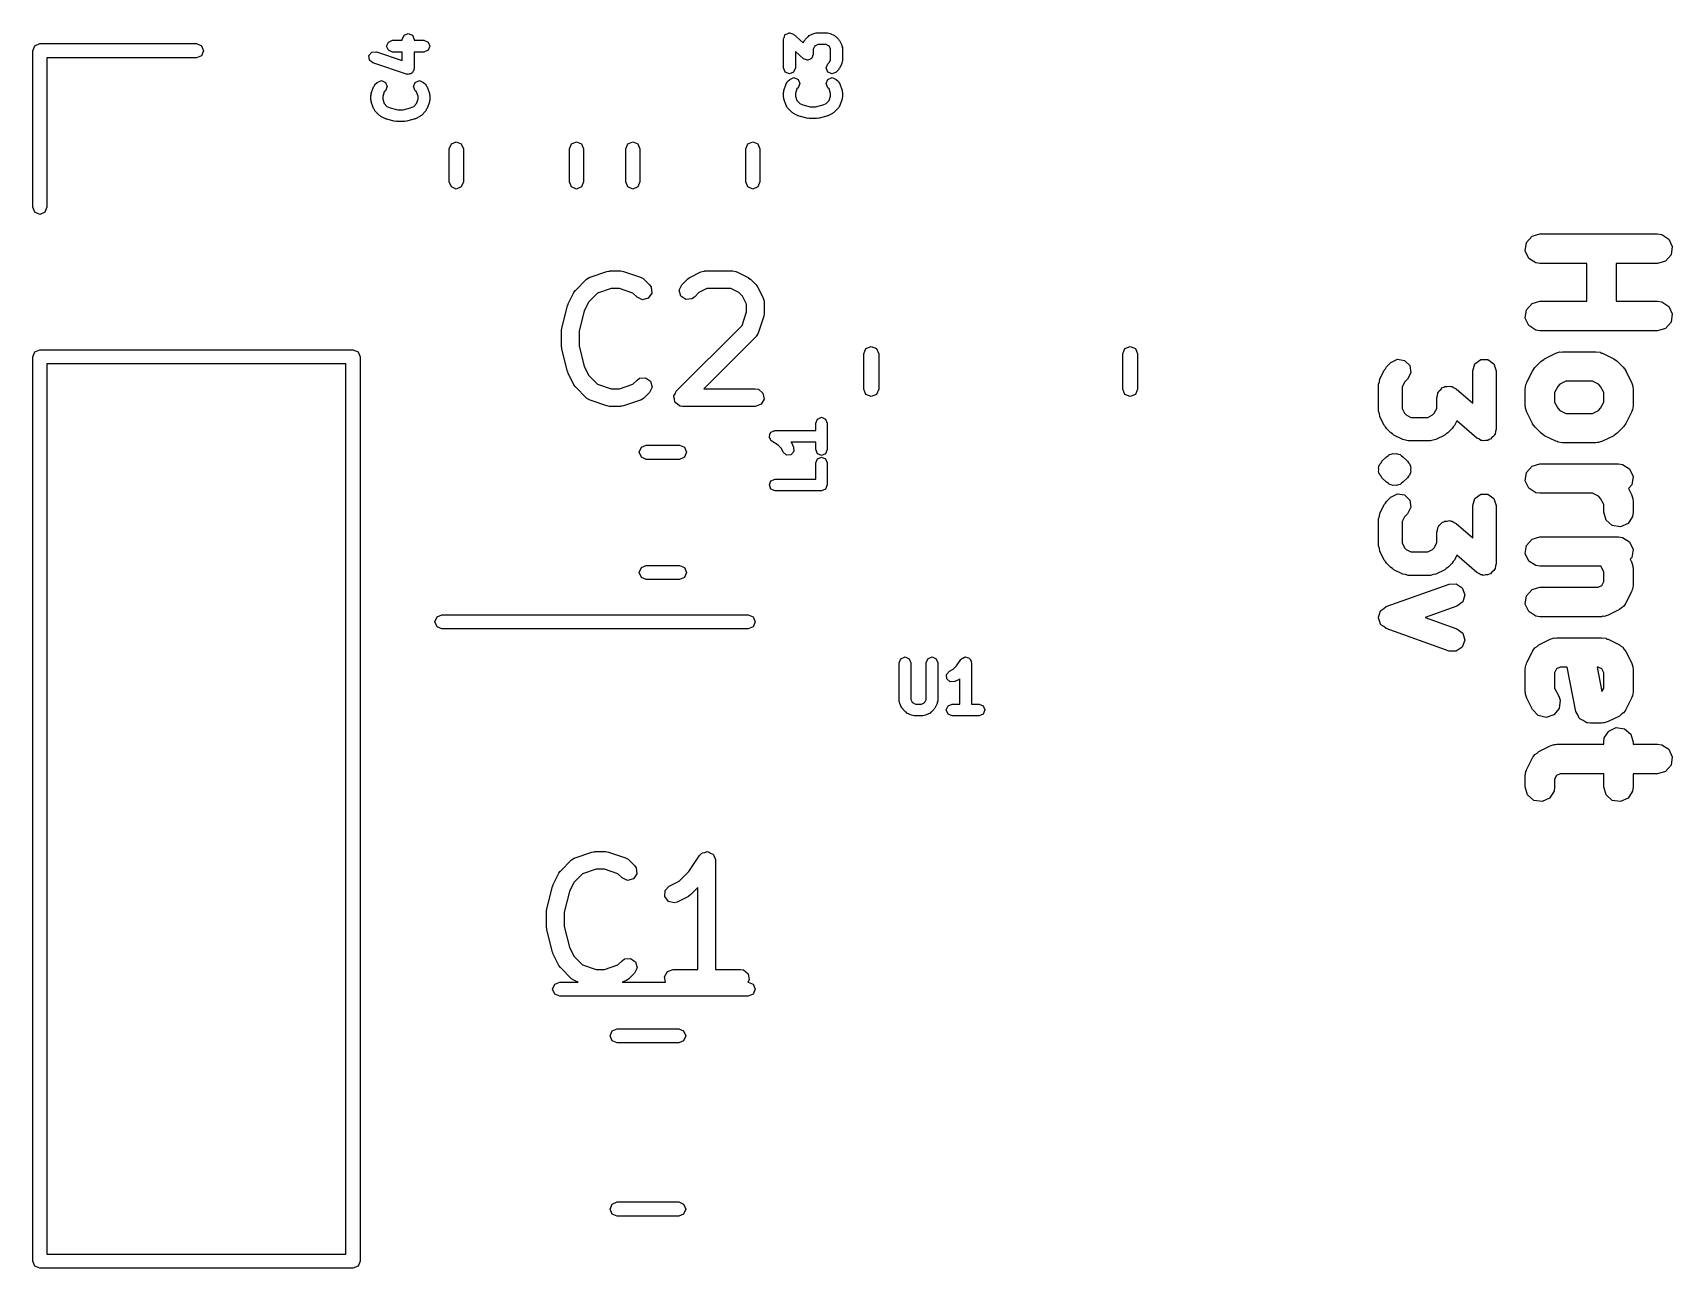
# Model space of a CAD drawing. Extents: x 118.8 to 132.8, y -95.2 to -84.7.
import ezdxf

# ---------------------------------------------------------------- set-up
doc = ezdxf.new("R2010")
doc.units = 0
doc.layers.add('BLACK', color=7, linetype='CONTINUOUS')

msp = doc.modelspace()

# ---------------------------------------------------------------- linework, layer by layer
at = {"layer": 'BLACK', "linetype": 'CONTINUOUS'}
for p, q in [((121.834, -84.8392), (121.849, -84.8039)), ((121.849, -84.8039), (121.884, -84.7892)), ((121.884, -84.7892), (121.967, -84.7892)), ((121.967, -84.7821), (121.982, -84.7467)), ((121.967, -84.7892), (121.967, -84.7821)), ((121.982, -84.7467), (122.017, -84.7321)), ((122.017, -84.7321), (122.053, -84.7467)), ((122.053, -84.7467), (122.067, -84.7821)), ((122.067, -84.7821), (122.067, -84.7892)), ((122.067, -84.7892), (122.151, -84.7892)), ((122.151, -84.7892), (122.186, -84.8039)), ((122.186, -84.8039), (122.201, -84.8392)), ((125.206, -84.7757), (125.213, -84.7595)), ((125.206, -85.0233), (125.206, -84.7757)), ((125.213, -84.7595), (125.218, -84.7428)), ((125.218, -84.7428), (125.22, -84.742)), ((125.22, -84.7404), (125.237, -84.7336)), ((125.22, -84.742), (125.22, -84.7404)), ((125.237, -84.7336), (125.253, -84.7258)), ((125.253, -84.7258), (125.254, -84.7264)), ((125.254, -84.7264), (125.256, -84.7257)), ((125.256, -84.7257), (125.272, -84.7324)), ((125.272, -84.7324), (125.289, -84.7381)), ((125.289, -84.7381), (125.373, -84.8114)), ((125.373, -84.8114), (125.383, -84.7914)), ((125.383, -84.7914), (125.389, -84.7861)), ((125.389, -84.7861), (125.392, -84.7785)), ((125.392, -84.7785), (125.411, -84.7594)), ((125.411, -84.7594), (125.419, -84.7563)), ((125.419, -84.7563), (125.424, -84.75)), ((125.424, -84.75), (125.462, -84.731)), ((125.462, -84.731), (125.474, -84.7302)), ((125.474, -84.7302), (125.484, -84.7257)), ((125.484, -84.7257), (125.58, -84.7257)), ((125.58, -84.7257), (125.59, -84.7302)), ((125.59, -84.7302), (125.602, -84.731)), ((125.602, -84.731), (125.64, -84.75)), ((125.64, -84.75), (125.646, -84.7563)), ((125.646, -84.7563), (125.653, -84.7594)), ((125.653, -84.7594), (125.672, -84.7785)), ((125.672, -84.7785), (125.675, -84.7861)), ((125.675, -84.7861), (125.682, -84.7914)), ((125.682, -84.7914), (125.701, -84.8295)), ((118.828, -84.8776), (118.846, -84.8352)), ((118.828, -86.2076), (118.828, -84.8776)), ((118.846, -84.8352), (118.888, -84.8176)), ((118.888, -84.8176), (120.218, -84.8176)), ((120.218, -84.9376), (118.948, -84.9376)), ((118.948, -84.9376), (118.948, -86.2076)), ((120.218, -84.8176), (120.261, -84.8352)), ((120.261, -84.92), (120.218, -84.9376)), ((120.261, -84.8352), (120.278, -84.8776)), ((120.278, -84.8776), (120.261, -84.92)), ((121.684, -84.9186), (121.709, -84.8897)), ((121.687, -84.9568), (121.684, -84.9186)), ((121.709, -84.8897), (121.747, -84.887)), ((121.747, -84.887), (121.967, -84.9603)), ((121.849, -84.8746), (121.834, -84.8392)), ((121.884, -84.8892), (121.849, -84.8746)), ((121.967, -84.8892), (121.884, -84.8892)), ((121.967, -84.9603), (121.967, -84.8892)), ((122.151, -84.8892), (122.067, -84.8892)), ((122.067, -84.8892), (122.067, -85.0297)), ((122.186, -84.8746), (122.151, -84.8892)), ((122.201, -84.8392), (122.186, -84.8746)), ((125.375, -84.9467), (125.306, -84.8859)), ((125.306, -84.8859), (125.306, -85.0233)), ((125.392, -84.9523), (125.375, -84.9467)), ((125.408, -84.959), (125.392, -84.9523)), ((125.427, -84.9511), (125.412, -84.9589)), ((125.444, -84.9444), (125.427, -84.9511)), ((125.446, -84.942), (125.444, -84.9428)), ((125.444, -84.9428), (125.444, -84.9444)), ((125.451, -84.9253), (125.446, -84.942)), ((125.458, -84.909), (125.451, -84.9253)), ((125.468, -84.8434), (125.458, -84.8637)), ((125.458, -84.8637), (125.458, -84.909)), ((125.476, -84.8359), (125.468, -84.8434)), ((125.496, -84.8257), (125.476, -84.8359)), ((125.568, -84.8257), (125.496, -84.8257)), ((125.588, -84.8359), (125.568, -84.8257)), ((125.596, -84.8434), (125.588, -84.8359)), ((125.606, -84.8637), (125.596, -84.8434)), ((125.596, -84.9747), (125.606, -84.9544)), ((125.606, -84.9544), (125.606, -84.8637)), ((125.701, -84.8295), (125.701, -84.8411)), ((125.701, -84.8411), (125.706, -84.8519)), ((125.706, -84.8519), (125.706, -84.9662)), ((121.716, -84.9819), (121.687, -84.9568)), ((122.002, -85.0771), (121.716, -84.9819)), ((122.01, -85.0765), (122.002, -85.0771)), ((122.017, -85.0797), (122.01, -85.0765)), ((122.028, -85.0752), (122.017, -85.0797)), ((122.04, -85.0744), (122.028, -85.0752)), ((122.045, -85.0682), (122.04, -85.0744)), ((122.053, -85.065), (122.045, -85.0682)), ((122.057, -85.0543), (122.053, -85.065)), ((122.065, -85.0455), (122.057, -85.0543)), ((122.067, -85.0297), (122.064, -85.0373)), ((122.064, -85.0373), (122.065, -85.0455)), ((125.22, -85.0587), (125.206, -85.0233)), ((125.256, -85.0733), (125.22, -85.0587)), ((125.291, -85.0587), (125.256, -85.0733)), ((125.306, -85.0233), (125.291, -85.0587)), ((125.41, -84.9584), (125.408, -84.959)), ((125.412, -84.9589), (125.41, -84.9584)), ((125.568, -85.0233), (125.582, -84.988)), ((125.582, -85.0587), (125.568, -85.0233)), ((125.582, -84.988), (125.596, -84.9747)), ((125.618, -85.0733), (125.582, -85.0587)), ((125.653, -85.0587), (125.618, -85.0733)), ((125.672, -85.0396), (125.653, -85.0587)), ((125.675, -85.032), (125.672, -85.0396)), ((125.682, -85.0266), (125.675, -85.032)), ((125.701, -84.9885), (125.682, -85.0266)), ((125.706, -84.9662), (125.701, -84.9769)), ((125.701, -84.9769), (125.701, -84.9885)), ((121.703, -85.2424), (121.722, -85.1853)), ((121.722, -85.1853), (121.73, -85.1765)), ((121.73, -85.1765), (121.734, -85.1658)), ((121.734, -85.1658), (121.753, -85.1467)), ((121.753, -85.1467), (121.789, -85.1321)), ((121.789, -85.1321), (121.824, -85.1467)), ((121.813, -85.2281), (121.801, -85.2664)), ((121.824, -85.2174), (121.813, -85.2281)), ((121.824, -85.1467), (121.839, -85.1821)), ((121.839, -85.1821), (121.824, -85.2174)), ((122.063, -85.1821), (122.077, -85.1467)), ((122.077, -85.2174), (122.063, -85.1821)), ((122.077, -85.1467), (122.113, -85.1321)), ((122.088, -85.2281), (122.077, -85.2174)), ((122.101, -85.2664), (122.088, -85.2281)), ((122.113, -85.1321), (122.148, -85.1467)), ((122.148, -85.1467), (122.167, -85.1658)), ((122.167, -85.1658), (122.171, -85.1765)), ((122.171, -85.1765), (122.179, -85.1853)), ((122.179, -85.1853), (122.198, -85.2424)), ((125.206, -85.2329), (125.209, -85.2253)), ((125.206, -85.271), (125.206, -85.2329)), ((125.208, -85.217), (125.227, -85.1599)), ((125.209, -85.2253), (125.208, -85.217)), ((125.227, -85.1599), (125.235, -85.1511)), ((125.235, -85.1511), (125.24, -85.1404)), ((125.24, -85.1404), (125.259, -85.1213)), ((125.259, -85.1213), (125.294, -85.1067)), ((125.294, -85.1067), (125.329, -85.1213)), ((125.319, -85.2027), (125.306, -85.241)), ((125.329, -85.192), (125.319, -85.2027)), ((125.329, -85.1213), (125.344, -85.1567)), ((125.344, -85.1567), (125.329, -85.192)), ((125.568, -85.1567), (125.582, -85.1213)), ((125.582, -85.192), (125.568, -85.1567)), ((125.582, -85.1213), (125.618, -85.1067)), ((125.593, -85.2027), (125.582, -85.192)), ((125.606, -85.241), (125.593, -85.2027)), ((125.618, -85.1067), (125.653, -85.1213)), ((125.653, -85.1213), (125.672, -85.1404)), ((125.672, -85.1404), (125.677, -85.1511)), ((125.677, -85.1511), (125.684, -85.1599)), ((125.684, -85.1599), (125.703, -85.217)), ((125.703, -85.217), (125.703, -85.2253)), ((125.703, -85.2253), (125.706, -85.2329)), ((125.706, -85.2329), (125.706, -85.271)), ((121.701, -85.2583), (121.704, -85.2507)), ((121.701, -85.2964), (121.701, -85.2583)), ((121.704, -85.304), (121.701, -85.2964)), ((121.704, -85.2507), (121.703, -85.2424)), ((121.703, -85.3122), (121.704, -85.304)), ((121.722, -85.3693), (121.703, -85.3122)), ((121.73, -85.3781), (121.722, -85.3693)), ((121.801, -85.2664), (121.801, -85.2882)), ((121.801, -85.2882), (121.813, -85.3265)), ((121.813, -85.3265), (121.837, -85.3505)), ((121.837, -85.3505), (121.863, -85.3635)), ((121.863, -85.3635), (121.928, -85.3797)), ((121.973, -85.3797), (122.038, -85.3635)), ((122.038, -85.3635), (122.064, -85.3505)), ((122.064, -85.3505), (122.088, -85.3265)), ((122.088, -85.3265), (122.101, -85.2882)), ((122.101, -85.2882), (122.101, -85.2664)), ((122.179, -85.3693), (122.171, -85.3781)), ((122.198, -85.3122), (122.179, -85.3693)), ((122.198, -85.2424), (122.197, -85.2507)), ((122.197, -85.2507), (122.201, -85.2583)), ((122.201, -85.2964), (122.197, -85.304)), ((122.197, -85.304), (122.198, -85.3122)), ((122.201, -85.2583), (122.201, -85.2964)), ((125.209, -85.2786), (125.206, -85.271)), ((125.208, -85.2868), (125.209, -85.2786)), ((125.227, -85.3439), (125.208, -85.2868)), ((125.235, -85.3527), (125.227, -85.3439)), ((125.24, -85.3635), (125.235, -85.3527)), ((125.278, -85.4015), (125.24, -85.3635)), ((125.306, -85.241), (125.306, -85.2628)), ((125.306, -85.2628), (125.319, -85.3011)), ((125.319, -85.3011), (125.343, -85.3251)), ((125.343, -85.3251), (125.369, -85.3381)), ((125.369, -85.3381), (125.433, -85.3543)), ((125.433, -85.3543), (125.478, -85.3543)), ((125.478, -85.3543), (125.543, -85.3381)), ((125.543, -85.3381), (125.569, -85.3251)), ((125.569, -85.3251), (125.593, -85.3011)), ((125.593, -85.3011), (125.606, -85.2628)), ((125.606, -85.2628), (125.606, -85.241)), ((125.672, -85.3635), (125.634, -85.4015)), ((125.677, -85.3527), (125.672, -85.3635)), ((125.684, -85.3439), (125.677, -85.3527)), ((125.703, -85.2868), (125.684, -85.3439)), ((125.706, -85.271), (125.703, -85.2786)), ((125.703, -85.2786), (125.703, -85.2868)), ((121.734, -85.3888), (121.73, -85.3781)), ((121.772, -85.4269), (121.734, -85.3888)), ((121.78, -85.4301), (121.772, -85.4269)), ((121.785, -85.4363), (121.78, -85.4301)), ((121.824, -85.4554), (121.785, -85.4363)), ((121.829, -85.4558), (121.824, -85.4554)), ((121.834, -85.4591), (121.829, -85.4558)), ((121.91, -85.4782), (121.834, -85.4591)), ((121.916, -85.4773), (121.91, -85.4782)), ((121.922, -85.4797), (121.916, -85.4773)), ((121.979, -85.4797), (121.922, -85.4797)), ((121.928, -85.3797), (121.973, -85.3797)), ((121.985, -85.4773), (121.979, -85.4797)), ((121.991, -85.4782), (121.985, -85.4773)), ((122.068, -85.4591), (121.991, -85.4782)), ((122.072, -85.4558), (122.068, -85.4591)), ((122.078, -85.4554), (122.072, -85.4558)), ((122.116, -85.4363), (122.078, -85.4554)), ((122.121, -85.4301), (122.116, -85.4363)), ((122.129, -85.4269), (122.121, -85.4301)), ((122.167, -85.3889), (122.129, -85.4269)), ((122.171, -85.3781), (122.167, -85.3889)), ((125.285, -85.4047), (125.278, -85.4015)), ((125.291, -85.4109), (125.285, -85.4047)), ((125.329, -85.43), (125.291, -85.4109)), ((125.334, -85.4304), (125.329, -85.43)), ((125.339, -85.4337), (125.334, -85.4304)), ((125.415, -85.4528), (125.339, -85.4337)), ((125.421, -85.4519), (125.415, -85.4528)), ((125.427, -85.4543), (125.421, -85.4519)), ((125.484, -85.4543), (125.427, -85.4543)), ((125.49, -85.4519), (125.484, -85.4543)), ((125.497, -85.4528), (125.49, -85.4519)), ((125.573, -85.4337), (125.497, -85.4528)), ((125.577, -85.4304), (125.573, -85.4337)), ((125.583, -85.43), (125.577, -85.4304)), ((125.621, -85.4109), (125.583, -85.43)), ((125.626, -85.4047), (125.621, -85.4109)), ((125.634, -85.4015), (125.626, -85.4047)), ((122.366, -85.7114), (122.384, -85.669)), ((122.366, -85.9926), (122.366, -85.7114)), ((122.384, -85.669), (122.426, -85.6514)), ((122.426, -85.6514), (122.468, -85.669)), ((122.468, -85.669), (122.486, -85.7114)), ((122.486, -85.7114), (122.486, -85.9926)), ((123.386, -85.7114), (123.404, -85.669)), ((123.386, -85.9926), (123.386, -85.7114)), ((123.404, -85.669), (123.446, -85.6514)), ((123.446, -85.6514), (123.488, -85.669)), ((123.488, -85.669), (123.506, -85.7114)), ((123.506, -85.7114), (123.506, -85.9926)), ((123.865, -85.7114), (123.882, -85.669)), ((123.865, -85.9926), (123.865, -85.7114)), ((123.882, -85.669), (123.925, -85.6514)), ((123.925, -85.6514), (123.967, -85.669)), ((123.967, -85.669), (123.985, -85.7114)), ((123.985, -85.7114), (123.985, -85.9926)), ((124.885, -85.7114), (124.902, -85.669)), ((124.885, -85.9926), (124.885, -85.7114)), ((124.902, -85.669), (124.945, -85.6514)), ((124.945, -85.6514), (124.987, -85.669)), ((124.987, -85.669), (125.005, -85.7114)), ((125.005, -85.7114), (125.005, -85.9926)), ((122.384, -86.035), (122.366, -85.9926)), ((122.426, -86.0526), (122.384, -86.035)), ((122.468, -86.035), (122.426, -86.0526)), ((122.486, -85.9926), (122.468, -86.035)), ((123.404, -86.035), (123.386, -85.9926)), ((123.446, -86.0526), (123.404, -86.035)), ((123.488, -86.035), (123.446, -86.0526)), ((123.506, -85.9926), (123.488, -86.035)), ((123.882, -86.035), (123.865, -85.9926)), ((123.925, -86.0526), (123.882, -86.035)), ((123.967, -86.035), (123.925, -86.0526)), ((123.985, -85.9926), (123.967, -86.035)), ((124.902, -86.035), (124.885, -85.9926)), ((124.945, -86.0526), (124.902, -86.035)), ((124.987, -86.035), (124.945, -86.0526)), ((125.005, -85.9926), (124.987, -86.035)), ((118.846, -86.25), (118.828, -86.2076)), ((118.948, -86.2076), (118.931, -86.25)), ((118.888, -86.2676), (118.846, -86.25)), ((118.931, -86.25), (118.888, -86.2676)), ((131.517, -86.5074), (131.564, -86.4542)), ((131.564, -86.4542), (131.631, -86.4344)), ((131.631, -86.4344), (132.631, -86.4344)), ((132.631, -86.4344), (132.666, -86.4394)), ((132.666, -86.4394), (132.726, -86.4775)), ((132.726, -86.4775), (132.755, -86.5416)), ((131.507, -86.5772), (131.517, -86.5074)), ((131.537, -86.6412), (131.507, -86.5772)), ((132.745, -86.6113), (132.699, -86.6645)), ((132.755, -86.5416), (132.745, -86.6113)), ((123.562, -86.7997), (123.705, -86.7521)), ((123.705, -86.7521), (123.727, -86.7488)), ((123.727, -86.7488), (123.728, -86.7482)), ((123.728, -86.7482), (123.823, -86.7482)), ((123.823, -86.7482), (123.846, -86.7521)), ((123.846, -86.7521), (123.847, -86.7521)), ((123.847, -86.7521), (123.99, -86.7997)), ((124.409, -86.8038), (124.504, -86.7561)), ((124.504, -86.7561), (124.529, -86.7487)), ((124.529, -86.7487), (124.534, -86.7498)), ((124.534, -86.7498), (124.538, -86.7482)), ((124.538, -86.7482), (124.776, -86.7482)), ((124.776, -86.7482), (124.801, -86.7527)), ((124.801, -86.7527), (124.805, -86.7556)), ((124.805, -86.7556), (124.809, -86.7561)), ((124.809, -86.7561), (124.905, -86.8038)), ((131.596, -86.6793), (131.537, -86.6412)), ((131.631, -86.6844), (131.596, -86.6793)), ((132.03, -86.6844), (131.631, -86.6844)), ((132.03, -87.0058), (132.03, -86.6844)), ((132.631, -86.6844), (132.28, -86.6844)), ((132.28, -86.6844), (132.28, -87.0058)), ((132.699, -86.6645), (132.631, -86.6844)), ((123.437, -86.913), (123.532, -86.8178)), ((123.532, -86.8178), (123.554, -86.8029)), ((123.554, -86.8029), (123.558, -86.8025)), ((123.558, -86.8025), (123.562, -86.7997)), ((123.74, -86.8982), (123.626, -86.9364)), ((123.811, -86.8982), (123.74, -86.8982)), ((123.926, -86.9364), (123.811, -86.8982)), ((123.99, -86.7997), (124.013, -86.8121)), ((124.013, -86.8121), (124.015, -86.8159)), ((124.015, -86.8159), (124.019, -86.8178)), ((124.019, -86.8178), (124.067, -86.8654)), ((124.067, -86.8654), (124.082, -86.8868)), ((124.082, -86.8868), (124.086, -86.9379)), ((124.32, -86.9119), (124.342, -86.8654)), ((124.342, -86.8654), (124.389, -86.8178)), ((124.389, -86.8178), (124.408, -86.8049)), ((124.408, -86.8049), (124.409, -86.8038)), ((124.555, -86.8982), (124.487, -86.9325)), ((124.758, -86.8982), (124.555, -86.8982)), ((124.827, -86.9325), (124.758, -86.8982)), ((124.905, -86.8038), (124.923, -86.8171)), ((124.923, -86.8171), (124.924, -86.8178)), ((124.924, -86.8178), (124.972, -86.8654)), ((124.972, -86.8654), (124.985, -86.8838)), ((124.985, -86.8838), (124.986, -86.8849)), ((124.986, -86.8849), (125.033, -86.9802)), ((123.322, -87.2336), (123.37, -87.0431)), ((123.37, -87.0431), (123.375, -87.0313)), ((123.375, -87.0278), (123.423, -86.9325)), ((123.375, -87.0313), (123.375, -87.0278)), ((123.423, -86.9325), (123.436, -86.9145)), ((123.436, -86.9145), (123.437, -86.913)), ((123.552, -87.0105), (123.513, -87.0875)), ((123.626, -86.9364), (123.552, -87.0105)), ((123.961, -86.9715), (123.926, -86.9364)), ((124.007, -86.9932), (123.961, -86.9715)), ((124.057, -86.9799), (124.007, -86.9932)), ((124.086, -86.9379), (124.057, -86.9799)), ((124.333, -86.9615), (124.32, -86.9119)), ((124.375, -86.9909), (124.333, -86.9615)), ((124.427, -86.9864), (124.375, -86.9909)), ((124.448, -86.9715), (124.427, -86.9864)), ((124.487, -86.9325), (124.448, -86.9715)), ((124.857, -86.9629), (124.827, -86.9325)), ((124.891, -87.0314), (124.857, -86.9629)), ((124.891, -87.0968), (124.891, -87.0314)), ((125.033, -86.9802), (125.041, -87.0051)), ((125.041, -87.0051), (125.04, -87.0095)), ((125.04, -87.0095), (125.041, -87.0137)), ((125.041, -87.0137), (125.041, -87.1089)), ((131.517, -87.0789), (131.564, -87.0256)), ((131.564, -87.0256), (131.631, -87.0058)), ((131.631, -87.0058), (132.03, -87.0058)), ((132.28, -87.0058), (132.631, -87.0058)), ((132.631, -87.0058), (132.666, -87.0109)), ((132.666, -87.0109), (132.726, -87.0489)), ((123.513, -87.0875), (123.47, -87.261)), ((124.853, -87.2113), (124.891, -87.0968)), ((125.037, -87.1327), (124.99, -87.2755)), ((125.041, -87.1089), (125.037, -87.131)), ((125.037, -87.131), (125.037, -87.1327)), ((131.507, -87.1486), (131.517, -87.0789)), ((131.537, -87.2127), (131.507, -87.1486)), ((132.745, -87.1827), (132.699, -87.236)), ((132.726, -87.0489), (132.755, -87.113)), ((132.755, -87.113), (132.745, -87.1827)), ((123.32, -87.2518), (123.322, -87.237)), ((123.32, -87.3946), (123.32, -87.2518)), ((123.322, -87.237), (123.322, -87.2336)), ((123.47, -87.261), (123.47, -87.3854)), ((124.294, -87.7702), (124.853, -87.2113)), ((124.972, -87.3048), (124.528, -87.7482)), ((124.974, -87.3008), (124.972, -87.3048)), ((124.977, -87.2984), (124.974, -87.3008)), ((124.99, -87.2755), (124.977, -87.2984)), ((131.596, -87.2507), (131.537, -87.2127)), ((131.631, -87.2558), (131.596, -87.2507)), ((132.631, -87.2558), (131.631, -87.2558)), ((132.699, -87.236), (132.631, -87.2558)), ((118.828, -87.4776), (118.846, -87.4352)), ((118.846, -87.4352), (118.888, -87.4176)), ((118.888, -87.4176), (121.548, -87.4176)), ((121.548, -87.4176), (121.591, -87.4352)), ((121.591, -87.4352), (121.608, -87.4776)), ((123.321, -87.3979), (123.32, -87.3946)), ((123.322, -87.4128), (123.321, -87.3979)), ((123.37, -87.6033), (123.322, -87.4128)), ((123.47, -87.3854), (123.513, -87.5589)), ((125.887, -87.4524), (125.906, -87.4075)), ((125.887, -87.7524), (125.887, -87.4524)), ((125.906, -87.4075), (125.951, -87.3889)), ((125.951, -87.3889), (125.996, -87.4075)), ((125.996, -87.4075), (126.014, -87.4524)), ((126.014, -87.4524), (126.014, -87.7524)), ((128.087, -87.4524), (128.106, -87.4075)), ((128.087, -87.7524), (128.087, -87.4524)), ((128.106, -87.4075), (128.151, -87.3889)), ((128.151, -87.3889), (128.196, -87.4075)), ((128.196, -87.4075), (128.214, -87.4524)), ((128.214, -87.4524), (128.214, -87.7524)), ((131.671, -87.4952), (131.766, -87.4476)), ((131.766, -87.4476), (131.8, -87.4363)), ((131.8, -87.4363), (131.811, -87.4376)), ((131.811, -87.4376), (131.822, -87.4344)), ((131.822, -87.4344), (132.107, -87.4344)), ((132.107, -87.4344), (132.143, -87.4394)), ((132.143, -87.4394), (132.152, -87.4456)), ((132.152, -87.4456), (132.163, -87.4476)), ((132.163, -87.4476), (132.259, -87.4952)), ((118.828, -95.1576), (118.828, -87.4776)), ((118.948, -87.5376), (118.948, -95.0976)), ((121.488, -87.5376), (118.948, -87.5376)), ((121.488, -95.0976), (121.488, -87.5376)), ((121.608, -87.4776), (121.608, -95.1576)), ((123.513, -87.5589), (123.552, -87.6359)), ((130.27, -87.666), (130.308, -87.5898)), ((130.308, -87.5898), (130.32, -87.5783)), ((130.32, -87.5783), (130.327, -87.5638)), ((130.327, -87.5638), (130.365, -87.5258)), ((130.365, -87.5258), (130.42, -87.4977)), ((130.42, -87.4977), (130.481, -87.5074)), ((130.481, -87.5074), (130.525, -87.5511)), ((130.525, -87.5511), (130.534, -87.6121)), ((131.06, -87.5965), (131.079, -87.5377)), ((131.06, -87.8713), (131.06, -87.5965)), ((131.079, -87.5377), (131.129, -87.5014)), ((131.129, -87.5014), (131.19, -87.5014)), ((131.19, -87.5014), (131.24, -87.5377)), ((131.24, -87.5377), (131.26, -87.5965)), ((131.26, -87.5965), (131.26, -88.0917)), ((131.519, -87.6939), (131.567, -87.5987)), ((131.567, -87.5987), (131.587, -87.5695)), ((131.587, -87.5695), (131.589, -87.5683)), ((131.589, -87.5683), (131.59, -87.5662)), ((131.59, -87.5662), (131.638, -87.5186)), ((131.638, -87.5186), (131.667, -87.4973)), ((131.667, -87.4973), (131.669, -87.4968)), ((131.669, -87.4968), (131.671, -87.4952)), ((132.259, -87.4952), (132.288, -87.5155)), ((132.288, -87.5155), (132.289, -87.5175)), ((132.289, -87.5175), (132.291, -87.5186)), ((132.291, -87.5186), (132.339, -87.5662)), ((132.339, -87.5662), (132.36, -87.5947)), ((132.36, -87.5947), (132.36, -87.597)), ((132.36, -87.597), (132.362, -87.5987)), ((132.362, -87.5987), (132.41, -87.6939)), ((123.372, -87.6063), (123.37, -87.6033)), ((123.375, -87.6187), (123.372, -87.6063)), ((123.423, -87.7139), (123.375, -87.6187)), ((123.424, -87.715), (123.423, -87.7139)), ((123.437, -87.7334), (123.424, -87.715)), ((123.532, -87.8286), (123.437, -87.7334)), ((123.552, -87.6359), (123.626, -87.71)), ((123.626, -87.71), (123.74, -87.7482)), ((123.811, -87.7482), (123.926, -87.71)), ((123.926, -87.71), (123.961, -87.6749)), ((123.961, -87.6749), (123.982, -87.66)), ((123.982, -87.66), (124.033, -87.6555)), ((124.033, -87.6555), (124.075, -87.685)), ((124.089, -87.7345), (124.067, -87.781)), ((124.075, -87.685), (124.089, -87.7345)), ((130.26, -87.7107), (130.267, -87.6888)), ((130.26, -87.9393), (130.26, -87.7107)), ((130.267, -87.6888), (130.27, -87.666)), ((130.48, -87.6938), (130.46, -87.7344)), ((130.46, -87.7344), (130.46, -87.9157)), ((130.506, -87.6672), (130.48, -87.6938)), ((130.534, -87.6121), (130.506, -87.6672)), ((130.79, -87.7544), (130.804, -87.7392)), ((130.804, -87.7392), (130.815, -87.7366)), ((130.815, -87.7366), (130.824, -87.7299)), ((130.824, -87.7299), (130.844, -87.7299)), ((130.844, -87.7299), (130.864, -87.7254)), ((130.864, -87.7254), (130.874, -87.7299)), ((130.874, -87.7299), (130.886, -87.7299)), ((130.886, -87.7299), (130.902, -87.7418)), ((131.506, -87.7498), (131.511, -87.7146)), ((131.511, -87.7146), (131.517, -87.7051)), ((131.517, -87.7051), (131.519, -87.6939)), ((131.782, -87.7287), (131.756, -87.7794)), ((131.8, -87.7097), (131.782, -87.7287)), ((131.851, -87.6844), (131.8, -87.7097)), ((132.078, -87.6844), (131.851, -87.6844)), ((132.129, -87.7097), (132.078, -87.6844)), ((132.147, -87.7287), (132.129, -87.7097)), ((132.173, -87.7794), (132.147, -87.7287)), ((132.41, -87.6939), (132.421, -87.7277)), ((132.421, -87.7277), (132.42, -87.739)), ((132.42, -87.739), (132.423, -87.7498)), ((123.536, -87.8305), (123.532, -87.8286)), ((123.539, -87.8343), (123.536, -87.8305)), ((123.562, -87.8468), (123.539, -87.8343)), ((123.705, -87.8944), (123.562, -87.8468)), ((123.74, -87.7482), (123.811, -87.7482)), ((123.99, -87.8468), (123.847, -87.8944)), ((123.994, -87.844), (123.99, -87.8468)), ((123.998, -87.8436), (123.994, -87.844)), ((124.019, -87.8286), (123.998, -87.8436)), ((124.067, -87.781), (124.019, -87.8286)), ((124.273, -87.8102), (124.285, -87.7906)), ((124.274, -87.8136), (124.273, -87.8102)), ((124.273, -87.8167), (124.274, -87.8136)), ((124.278, -87.8385), (124.273, -87.8167)), ((124.282, -87.8607), (124.278, -87.8385)), ((124.285, -87.8629), (124.282, -87.8607)), ((124.285, -87.7906), (124.294, -87.7702)), ((124.286, -87.8662), (124.285, -87.8629)), ((124.304, -87.8792), (124.286, -87.8662)), ((124.322, -87.8937), (124.304, -87.8792)), ((124.528, -87.7482), (124.966, -87.7482)), ((124.966, -87.7482), (124.992, -87.7527)), ((124.992, -87.7527), (125.031, -87.7857)), ((125.04, -87.8362), (125.015, -87.8807)), ((125.031, -87.7857), (125.04, -87.8362)), ((125.906, -87.7973), (125.887, -87.7524)), ((125.951, -87.8159), (125.906, -87.7973)), ((125.996, -87.7973), (125.951, -87.8159)), ((126.014, -87.7524), (125.996, -87.7973)), ((128.106, -87.7973), (128.087, -87.7524)), ((128.151, -87.8159), (128.106, -87.7973)), ((128.196, -87.7973), (128.151, -87.8159)), ((128.214, -87.7524), (128.196, -87.7973)), ((130.755, -87.825), (130.761, -87.8058)), ((130.755, -87.9157), (130.755, -87.825)), ((130.761, -87.8058), (130.763, -87.7857)), ((130.763, -87.7857), (130.77, -87.7771)), ((130.77, -87.7771), (130.774, -87.7663)), ((130.774, -87.7663), (130.79, -87.7544)), ((130.902, -87.7418), (130.921, -87.7498)), ((130.921, -87.7498), (131.06, -87.8713)), ((131.506, -87.8927), (131.506, -87.7498)), ((131.756, -87.7794), (131.756, -87.8632)), ((131.756, -87.8632), (131.782, -87.9139)), ((132.147, -87.9139), (132.173, -87.8632)), ((132.173, -87.8632), (132.173, -87.7794)), ((132.423, -87.7498), (132.423, -87.8927)), ((123.706, -87.8943), (123.705, -87.8944)), ((123.728, -87.8982), (123.706, -87.8943)), ((123.823, -87.8982), (123.728, -87.8982)), ((123.825, -87.8977), (123.823, -87.8982)), ((123.847, -87.8944), (123.825, -87.8977)), ((124.326, -87.8945), (124.322, -87.8937)), ((124.328, -87.8957), (124.326, -87.8945)), ((124.331, -87.8954), (124.328, -87.8957)), ((124.347, -87.8982), (124.331, -87.8954)), ((124.966, -87.8982), (124.347, -87.8982)), ((125.015, -87.8807), (124.966, -87.8982)), ((125.479, -88.0406), (125.493, -88.0058)), ((125.493, -88.0058), (125.528, -87.9913)), ((125.528, -87.9913), (125.563, -88.0058)), ((125.563, -88.0058), (125.577, -88.0406)), ((130.267, -87.9612), (130.26, -87.9393)), ((130.27, -87.984), (130.267, -87.9612)), ((130.308, -88.0602), (130.27, -87.984)), ((130.46, -87.9157), (130.48, -87.9563)), ((130.48, -87.9563), (130.495, -87.9714)), ((130.495, -87.9714), (130.535, -87.9917)), ((130.535, -87.9917), (130.679, -87.9917)), ((130.679, -87.9917), (130.719, -87.9714)), ((130.719, -87.9714), (130.734, -87.9563)), ((130.734, -87.9563), (130.755, -87.9157)), ((131.509, -87.9036), (131.506, -87.8927)), ((131.508, -87.9148), (131.509, -87.9036)), ((131.519, -87.9486), (131.508, -87.9148)), ((131.567, -88.0438), (131.519, -87.9486)), ((131.782, -87.9139), (131.8, -87.9328)), ((131.8, -87.9328), (131.851, -87.9582)), ((131.851, -87.9582), (132.078, -87.9582)), ((132.078, -87.9582), (132.129, -87.9328)), ((132.129, -87.9328), (132.147, -87.9139)), ((132.41, -87.9486), (132.362, -88.0438)), ((132.412, -87.9375), (132.41, -87.9486)), ((132.418, -87.9279), (132.412, -87.9375)), ((132.423, -87.8927), (132.418, -87.9279)), ((125.085, -88.153), (125.09, -88.1398)), ((125.087, -88.1577), (125.085, -88.153)), ((125.086, -88.1627), (125.087, -88.1577)), ((125.09, -88.1398), (125.093, -88.1257)), ((125.093, -88.1257), (125.097, -88.1229)), ((125.097, -88.1229), (125.099, -88.1182)), ((125.099, -88.1182), (125.113, -88.1128)), ((125.113, -88.1128), (125.124, -88.1048)), ((125.124, -88.1048), (125.129, -88.1058)), ((125.129, -88.1058), (125.134, -88.1038)), ((125.134, -88.1038), (125.479, -88.1038)), ((125.479, -88.1038), (125.479, -88.0406)), ((125.577, -88.0406), (125.577, -88.2655)), ((130.32, -88.0718), (130.308, -88.0602)), ((130.327, -88.0862), (130.32, -88.0718)), ((130.365, -88.1243), (130.327, -88.0862)), ((130.379, -88.1317), (130.365, -88.1243)), ((130.391, -88.143), (130.379, -88.1317)), ((130.467, -88.1811), (130.391, -88.143)), ((130.823, -88.143), (130.747, -88.1811)), ((130.835, -88.1317), (130.823, -88.143)), ((130.849, -88.1243), (130.835, -88.1317)), ((130.887, -88.0862), (130.849, -88.1243)), ((130.895, -88.0718), (130.887, -88.0862)), ((130.906, -88.0602), (130.895, -88.0718)), ((130.926, -88.0203), (130.906, -88.0602)), ((131.094, -88.167), (130.926, -88.0203)), ((131.24, -88.1505), (131.224, -88.1624)), ((131.244, -88.1396), (131.24, -88.1505)), ((131.251, -88.1311), (131.244, -88.1396)), ((131.253, -88.1109), (131.251, -88.1311)), ((131.26, -88.0917), (131.253, -88.1109)), ((131.569, -88.0456), (131.567, -88.0438)), ((131.569, -88.0478), (131.569, -88.0456)), ((131.59, -88.0763), (131.569, -88.0478)), ((131.638, -88.1239), (131.59, -88.0763)), ((131.64, -88.1251), (131.638, -88.1239)), ((131.641, -88.1271), (131.64, -88.1251)), ((131.671, -88.1474), (131.641, -88.1271)), ((131.766, -88.195), (131.671, -88.1474)), ((132.259, -88.1474), (132.163, -88.195)), ((132.26, -88.1458), (132.259, -88.1474)), ((132.263, -88.1453), (132.26, -88.1458)), ((132.291, -88.1239), (132.263, -88.1453)), ((132.339, -88.0763), (132.291, -88.1239)), ((132.34, -88.0743), (132.339, -88.0763)), ((132.342, -88.0731), (132.34, -88.0743)), ((132.362, -88.0438), (132.342, -88.0731)), ((123.98, -88.2884), (123.998, -88.246)), ((123.998, -88.3308), (123.98, -88.2884)), ((123.998, -88.246), (124.04, -88.2284)), ((124.04, -88.2284), (124.321, -88.2284)), ((124.321, -88.2284), (124.364, -88.246)), ((124.364, -88.246), (124.381, -88.2884)), ((124.381, -88.2884), (124.364, -88.3308)), ((125.094, -88.1746), (125.086, -88.1627)), ((125.099, -88.1878), (125.094, -88.1746)), ((125.104, -88.1898), (125.099, -88.1878)), ((125.107, -88.194), (125.104, -88.1898)), ((125.159, -88.2288), (125.107, -88.194)), ((125.187, -88.2572), (125.159, -88.2288)), ((125.203, -88.2875), (125.187, -88.2572)), ((125.231, -88.3122), (125.203, -88.2875)), ((125.479, -88.2023), (125.268, -88.2023)), ((125.268, -88.2023), (125.272, -88.206)), ((125.293, -88.2811), (125.269, -88.3095)), ((125.272, -88.206), (125.291, -88.2435)), ((125.291, -88.2435), (125.293, -88.2811)), ((125.479, -88.2655), (125.479, -88.2023)), ((125.493, -88.3003), (125.479, -88.2655)), ((125.577, -88.2655), (125.563, -88.3003)), ((130.49, -88.1846), (130.467, -88.1811)), ((130.512, -88.1917), (130.49, -88.1846)), ((130.702, -88.1917), (130.512, -88.1917)), ((130.724, -88.1846), (130.702, -88.1917)), ((130.747, -88.1811), (130.724, -88.1846)), ((131.112, -88.1749), (131.094, -88.167)), ((131.129, -88.1868), (131.112, -88.1749)), ((131.14, -88.1868), (131.129, -88.1868)), ((131.15, -88.1913), (131.14, -88.1868)), ((131.17, -88.1868), (131.15, -88.1913)), ((131.19, -88.1868), (131.17, -88.1868)), ((131.2, -88.1801), (131.19, -88.1868)), ((131.211, -88.1776), (131.2, -88.1801)), ((131.224, -88.1624), (131.211, -88.1776)), ((131.777, -88.197), (131.766, -88.195)), ((131.786, -88.2031), (131.777, -88.197)), ((131.822, -88.2082), (131.786, -88.2031)), ((132.107, -88.2082), (131.822, -88.2082)), ((132.118, -88.205), (132.107, -88.2082)), ((132.13, -88.2062), (132.118, -88.205)), ((132.163, -88.195), (132.13, -88.2062)), ((124.04, -88.3484), (123.998, -88.3308)), ((124.321, -88.3484), (124.04, -88.3484)), ((124.364, -88.3308), (124.321, -88.3484)), ((125.269, -88.3095), (125.231, -88.3122)), ((125.479, -88.378), (125.493, -88.3432)), ((125.479, -88.5163), (125.479, -88.378)), ((125.528, -88.3147), (125.493, -88.3003)), ((125.493, -88.3432), (125.528, -88.3288)), ((125.563, -88.3003), (125.528, -88.3147)), ((125.528, -88.3288), (125.563, -88.3432)), ((125.563, -88.3432), (125.577, -88.378)), ((125.577, -88.378), (125.577, -88.5655)), ((130.261, -88.4189), (130.264, -88.4117)), ((130.263, -88.4346), (130.261, -88.4189)), ((130.261, -88.4502), (130.263, -88.4346)), ((130.264, -88.4037), (130.269, -88.3971)), ((130.264, -88.4117), (130.264, -88.4037)), ((130.269, -88.3971), (130.27, -88.3892)), ((130.27, -88.3892), (130.282, -88.378)), ((130.282, -88.378), (130.289, -88.3638)), ((130.289, -88.3638), (130.327, -88.3258)), ((130.327, -88.3258), (130.341, -88.3186)), ((130.341, -88.3186), (130.352, -88.3074)), ((130.352, -88.3074), (130.368, -88.3049)), ((130.368, -88.3049), (130.382, -88.2977)), ((130.382, -88.2977), (130.398, -88.3002)), ((130.398, -88.3002), (130.413, -88.2977)), ((130.413, -88.2977), (130.427, -88.3049)), ((130.427, -88.3049), (130.443, -88.3074)), ((130.443, -88.3074), (130.454, -88.3186)), ((130.454, -88.3186), (130.468, -88.3258)), ((130.468, -88.3258), (130.506, -88.3638)), ((130.506, -88.3638), (130.514, -88.378)), ((130.514, -88.378), (130.525, -88.3892)), ((130.525, -88.3892), (130.526, -88.3971)), ((130.526, -88.3971), (130.531, -88.4037)), ((130.531, -88.4037), (130.531, -88.4117)), ((130.531, -88.4117), (130.534, -88.4189)), ((130.534, -88.4189), (130.532, -88.4346)), ((130.532, -88.4346), (130.534, -88.4502)), ((131.517, -88.4598), (131.564, -88.4066)), ((131.564, -88.4066), (131.631, -88.3867)), ((131.631, -88.3867), (132.298, -88.3867)), ((132.298, -88.3867), (132.333, -88.3918)), ((132.333, -88.3918), (132.392, -88.4299)), ((132.392, -88.4299), (132.422, -88.494)), ((125.085, -88.5655), (125.099, -88.5307)), ((125.099, -88.6003), (125.085, -88.5655)), ((125.099, -88.5307), (125.134, -88.5163)), ((125.134, -88.5163), (125.479, -88.5163)), ((125.577, -88.5655), (125.563, -88.6003)), ((130.264, -88.4574), (130.261, -88.4502)), ((130.264, -88.4655), (130.264, -88.4574)), ((130.269, -88.472), (130.264, -88.4655)), ((130.27, -88.48), (130.269, -88.472)), ((130.282, -88.4912), (130.27, -88.48)), ((130.289, -88.5053), (130.282, -88.4912)), ((130.327, -88.5434), (130.289, -88.5053)), ((130.341, -88.5506), (130.327, -88.5434)), ((130.352, -88.5618), (130.341, -88.5506)), ((130.368, -88.5642), (130.352, -88.5618)), ((130.382, -88.5714), (130.368, -88.5642)), ((130.398, -88.5689), (130.382, -88.5714)), ((130.413, -88.5714), (130.398, -88.5689)), ((130.427, -88.5642), (130.413, -88.5714)), ((130.443, -88.5618), (130.427, -88.5642)), ((130.454, -88.5506), (130.443, -88.5618)), ((130.468, -88.5434), (130.454, -88.5506)), ((130.506, -88.5053), (130.468, -88.5434)), ((130.514, -88.4912), (130.506, -88.5053)), ((130.525, -88.48), (130.514, -88.4912)), ((130.526, -88.472), (130.525, -88.48)), ((130.531, -88.4655), (130.526, -88.472)), ((130.534, -88.4502), (130.531, -88.4574)), ((130.531, -88.4574), (130.531, -88.4655)), ((131.507, -88.5295), (131.517, -88.4598)), ((131.537, -88.5936), (131.507, -88.5295)), ((132.412, -88.5637), (132.384, -88.5953)), ((132.422, -88.494), (132.412, -88.5637)), ((125.134, -88.6147), (125.099, -88.6003)), ((125.528, -88.6147), (125.134, -88.6147)), ((125.563, -88.6003), (125.528, -88.6147)), ((130.32, -88.7211), (130.327, -88.7067)), ((130.327, -88.7067), (130.365, -88.6686)), ((130.365, -88.6686), (130.42, -88.6406)), ((130.42, -88.6406), (130.481, -88.6502)), ((130.481, -88.6502), (130.525, -88.6939)), ((130.525, -88.6939), (130.534, -88.755)), ((131.06, -88.7393), (131.079, -88.6805)), ((131.079, -88.6805), (131.129, -88.6442)), ((131.129, -88.6442), (131.19, -88.6442)), ((131.19, -88.6442), (131.24, -88.6805)), ((131.24, -88.6805), (131.26, -88.7393)), ((131.596, -88.6317), (131.537, -88.5936)), ((131.631, -88.6367), (131.596, -88.6317)), ((132.078, -88.6367), (131.631, -88.6367)), ((132.129, -88.6621), (132.078, -88.6367)), ((132.147, -88.681), (132.129, -88.6621)), ((132.173, -88.7317), (132.147, -88.681)), ((132.384, -88.5953), (132.41, -88.6463)), ((132.41, -88.6463), (132.421, -88.6801)), ((132.421, -88.6801), (132.42, -88.6914)), ((132.42, -88.6914), (132.423, -88.7022)), ((132.423, -88.7022), (132.423, -88.7975)), ((130.26, -88.8536), (130.267, -88.8317)), ((130.26, -89.0822), (130.26, -88.8536)), ((130.267, -88.8317), (130.27, -88.8089)), ((130.27, -88.8089), (130.308, -88.7327)), ((130.308, -88.7327), (130.32, -88.7211)), ((130.48, -88.8367), (130.46, -88.8772)), ((130.506, -88.81), (130.48, -88.8367)), ((130.534, -88.755), (130.506, -88.81)), ((131.06, -89.0142), (131.06, -88.7393)), ((131.26, -88.7393), (131.26, -89.2346)), ((132.173, -88.7975), (132.173, -88.7317)), ((132.193, -88.865), (132.173, -88.7975)), ((132.418, -88.8327), (132.38, -88.8919)), ((132.423, -88.7975), (132.418, -88.8327)), ((130.46, -88.8772), (130.46, -89.0586)), ((130.755, -88.9679), (130.761, -88.9487)), ((130.755, -89.0586), (130.755, -88.9679)), ((130.761, -88.9487), (130.763, -88.9285)), ((130.763, -88.9285), (130.77, -88.9199)), ((130.77, -88.9199), (130.774, -88.9091)), ((130.774, -88.9091), (130.79, -88.8972)), ((130.79, -88.8972), (130.804, -88.882)), ((130.804, -88.882), (130.815, -88.8795)), ((130.815, -88.8795), (130.824, -88.8728)), ((130.824, -88.8728), (130.844, -88.8728)), ((130.844, -88.8728), (130.864, -88.8683)), ((130.864, -88.8683), (130.874, -88.8728)), ((130.874, -88.8728), (130.886, -88.8728)), ((130.886, -88.8728), (130.902, -88.8847)), ((130.902, -88.8847), (130.921, -88.8926)), ((130.921, -88.8926), (131.06, -89.0142)), ((132.246, -88.9112), (132.193, -88.865)), ((132.316, -88.9212), (132.246, -88.9112)), ((132.38, -88.8919), (132.316, -88.9212)), ((130.267, -89.1041), (130.26, -89.0822)), ((130.27, -89.1269), (130.267, -89.1041)), ((130.308, -89.2031), (130.27, -89.1269)), ((130.46, -89.0586), (130.48, -89.0991)), ((130.48, -89.0991), (130.495, -89.1143)), ((130.495, -89.1143), (130.535, -89.1346)), ((130.679, -89.1346), (130.719, -89.1143)), ((130.719, -89.1143), (130.734, -89.0991)), ((130.734, -89.0991), (130.755, -89.0586)), ((131.507, -89.1486), (131.517, -89.0789)), ((131.517, -89.0789), (131.564, -89.0256)), ((131.564, -89.0256), (131.631, -89.0058)), ((131.631, -89.0058), (132.298, -89.0058)), ((132.298, -89.0058), (132.333, -89.0109)), ((132.333, -89.0109), (132.392, -89.0489)), ((132.392, -89.0489), (132.422, -89.113)), ((132.422, -89.113), (132.412, -89.1827)), ((123.98, -89.3084), (123.998, -89.266)), ((123.998, -89.266), (124.04, -89.2484)), ((124.04, -89.2484), (124.321, -89.2484)), ((124.321, -89.2484), (124.364, -89.266)), ((124.364, -89.266), (124.381, -89.3084)), ((130.32, -89.2146), (130.308, -89.2031)), ((130.327, -89.2291), (130.32, -89.2146)), ((130.365, -89.2672), (130.327, -89.2291)), ((130.379, -89.2745), (130.365, -89.2672)), ((130.535, -89.1346), (130.679, -89.1346)), ((130.849, -89.2672), (130.835, -89.2745)), ((130.887, -89.2291), (130.849, -89.2672)), ((130.895, -89.2146), (130.887, -89.2291)), ((130.906, -89.2031), (130.895, -89.2146)), ((130.926, -89.1632), (130.906, -89.2031)), ((131.094, -89.3098), (130.926, -89.1632)), ((131.253, -89.2538), (131.251, -89.2739)), ((131.26, -89.2346), (131.253, -89.2538)), ((131.537, -89.2127), (131.507, -89.1486)), ((131.596, -89.2507), (131.537, -89.2127)), ((131.631, -89.2558), (131.596, -89.2507)), ((132.149, -89.2558), (131.631, -89.2558)), ((132.173, -89.3032), (132.149, -89.2558)), ((132.412, -89.1827), (132.399, -89.1969)), ((132.399, -89.1969), (132.41, -89.2178)), ((132.41, -89.2178), (132.421, -89.2515)), ((132.421, -89.2515), (132.42, -89.2628)), ((132.42, -89.2628), (132.423, -89.2737)), ((123.998, -89.3508), (123.98, -89.3084)), ((124.04, -89.3684), (123.998, -89.3508)), ((124.321, -89.3684), (124.04, -89.3684)), ((124.364, -89.3508), (124.321, -89.3684)), ((124.381, -89.3084), (124.364, -89.3508)), ((130.326, -89.5975), (130.859, -89.4071)), ((130.391, -89.2859), (130.379, -89.2745)), ((130.467, -89.324), (130.391, -89.2859)), ((130.49, -89.3274), (130.467, -89.324)), ((130.512, -89.3346), (130.49, -89.3274)), ((130.702, -89.3346), (130.512, -89.3346)), ((130.724, -89.3274), (130.702, -89.3346)), ((130.747, -89.324), (130.724, -89.3274)), ((130.823, -89.2859), (130.747, -89.324)), ((130.835, -89.2745), (130.823, -89.2859)), ((130.859, -89.4071), (130.921, -89.4053)), ((130.921, -89.4053), (130.972, -89.4401)), ((131.112, -89.3178), (131.094, -89.3098)), ((131.129, -89.3297), (131.112, -89.3178)), ((131.14, -89.3297), (131.129, -89.3297)), ((131.15, -89.3341), (131.14, -89.3297)), ((131.17, -89.3297), (131.15, -89.3341)), ((131.19, -89.3297), (131.17, -89.3297)), ((131.2, -89.323), (131.19, -89.3297)), ((131.211, -89.3204), (131.2, -89.323)), ((131.224, -89.3052), (131.211, -89.3204)), ((131.24, -89.2933), (131.224, -89.3052)), ((131.244, -89.2825), (131.24, -89.2933)), ((131.251, -89.2739), (131.244, -89.2825)), ((132.157, -89.4186), (132.173, -89.387)), ((132.173, -89.387), (132.173, -89.3032)), ((132.423, -89.2737), (132.423, -89.4165)), ((130.972, -89.4401), (130.993, -89.4983)), ((130.993, -89.4983), (130.975, -89.5576)), ((131.507, -89.5772), (131.517, -89.5074)), ((131.517, -89.5074), (131.564, -89.4542)), ((131.564, -89.4542), (131.631, -89.4344)), ((131.631, -89.4344), (132.125, -89.4344)), ((132.125, -89.4344), (132.157, -89.4186)), ((132.41, -89.4724), (132.362, -89.5677)), ((132.412, -89.4613), (132.41, -89.4724)), ((132.418, -89.4517), (132.412, -89.4613)), ((132.423, -89.4165), (132.418, -89.4517)), ((122.244, -89.7276), (122.262, -89.6852)), ((122.262, -89.6852), (122.304, -89.6676)), ((122.304, -89.6676), (124.104, -89.6676)), ((124.104, -89.6676), (124.904, -89.6676)), ((124.904, -89.6676), (124.947, -89.6852)), ((124.947, -89.6852), (124.964, -89.7276)), ((130.26, -89.6888), (130.269, -89.6623)), ((130.26, -89.6917), (130.26, -89.6888)), ((130.269, -89.6623), (130.277, -89.6353)), ((130.277, -89.6353), (130.279, -89.6334)), ((130.279, -89.6334), (130.28, -89.6306)), ((130.28, -89.6306), (130.304, -89.6147)), ((130.304, -89.6147), (130.326, -89.5975)), ((130.926, -89.5954), (130.657, -89.6917)), ((130.975, -89.5576), (130.926, -89.5954)), ((131.537, -89.6412), (131.507, -89.5772)), ((131.596, -89.6793), (131.537, -89.6412)), ((131.631, -89.6844), (131.596, -89.6793)), ((132.155, -89.6844), (131.631, -89.6844)), ((132.166, -89.6812), (132.155, -89.6844)), ((132.177, -89.6824), (132.166, -89.6812)), ((132.211, -89.6712), (132.177, -89.6824)), ((132.306, -89.6236), (132.211, -89.6712)), ((132.323, -89.6083), (132.306, -89.6236)), ((132.342, -89.5969), (132.323, -89.6083)), ((132.354, -89.5787), (132.342, -89.5969)), ((132.358, -89.5756), (132.354, -89.5787)), ((132.362, -89.5677), (132.358, -89.5729)), ((132.358, -89.5729), (132.358, -89.5756)), ((122.262, -89.77), (122.244, -89.7276)), ((122.304, -89.7876), (122.262, -89.77)), ((124.104, -89.7876), (122.304, -89.7876)), ((124.904, -89.7876), (124.104, -89.7876)), ((124.947, -89.77), (124.904, -89.7876)), ((124.964, -89.7276), (124.947, -89.77)), ((130.26, -89.6946), (130.26, -89.6917)), ((130.269, -89.7211), (130.26, -89.6946)), ((130.277, -89.7481), (130.269, -89.7211)), ((130.279, -89.75), (130.277, -89.7481)), ((130.28, -89.7528), (130.279, -89.75)), ((130.304, -89.7687), (130.28, -89.7528)), ((130.326, -89.7859), (130.304, -89.7687)), ((130.859, -89.9764), (130.326, -89.7859)), ((130.657, -89.6917), (130.926, -89.788)), ((130.926, -89.788), (130.975, -89.8258)), ((130.975, -89.8258), (130.993, -89.8851)), ((130.972, -89.9433), (130.921, -89.9781)), ((130.993, -89.8851), (130.972, -89.9433)), ((131.575, -89.9687), (131.587, -89.9504)), ((131.587, -89.9504), (131.607, -89.939)), ((131.607, -89.939), (131.623, -89.9238)), ((131.623, -89.9238), (131.718, -89.8761)), ((131.718, -89.8761), (131.752, -89.8649)), ((131.752, -89.8649), (131.763, -89.8661)), ((131.763, -89.8661), (131.774, -89.8629)), ((131.774, -89.8629), (132.155, -89.8629)), ((132.155, -89.8629), (132.19, -89.868)), ((132.19, -89.868), (132.2, -89.8741)), ((132.2, -89.8741), (132.211, -89.8761)), ((132.211, -89.8761), (132.306, -89.9238)), ((132.306, -89.9238), (132.311, -89.9274)), ((132.311, -89.9274), (132.314, -89.9281)), ((132.314, -89.9281), (132.317, -89.9314)), ((132.317, -89.9314), (132.335, -89.944)), ((132.335, -89.944), (132.347, -89.9633)), ((132.347, -89.9633), (132.362, -89.9797)), ((126.188, -90.0768), (126.203, -90.0415)), ((126.188, -90.4007), (126.188, -90.0768)), ((126.203, -90.0415), (126.238, -90.0268)), ((126.238, -90.0268), (126.273, -90.0415)), ((126.273, -90.0415), (126.288, -90.0768)), ((126.288, -90.0768), (126.288, -90.3889)), ((126.417, -90.0768), (126.431, -90.0415)), ((126.417, -90.3889), (126.417, -90.0768)), ((126.431, -90.0415), (126.467, -90.0268)), ((126.467, -90.0268), (126.502, -90.0415)), ((126.502, -90.0415), (126.517, -90.0768)), ((126.517, -90.0768), (126.517, -90.4007)), ((126.647, -90.131), (126.675, -90.1021)), ((126.675, -90.1021), (126.711, -90.0491)), ((126.711, -90.0491), (126.715, -90.0462)), ((126.715, -90.0462), (126.717, -90.0415)), ((126.717, -90.0415), (126.73, -90.0359)), ((126.73, -90.0359), (126.743, -90.0278)), ((126.743, -90.0278), (126.748, -90.0288)), ((126.748, -90.0288), (126.752, -90.0268)), ((126.752, -90.0268), (126.766, -90.0324)), ((126.766, -90.0324), (126.78, -90.0352)), ((126.78, -90.0352), (126.783, -90.0395)), ((126.783, -90.0395), (126.788, -90.0415)), ((126.788, -90.0415), (126.793, -90.0549)), ((126.793, -90.0549), (126.801, -90.067)), ((126.801, -90.067), (126.8, -90.0721)), ((126.8, -90.0721), (126.802, -90.0768)), ((126.802, -90.0768), (126.802, -90.4268)), ((130.921, -89.9781), (130.859, -89.9764)), ((131.506, -90.1308), (131.511, -90.0956)), ((131.511, -90.0956), (131.517, -90.086)), ((131.517, -90.086), (131.519, -90.0749)), ((131.519, -90.0749), (131.567, -89.9797)), ((131.567, -89.9797), (131.571, -89.9744)), ((131.571, -89.9717), (131.575, -89.9687)), ((131.571, -89.9744), (131.571, -89.9717)), ((132.362, -89.9797), (132.41, -90.0749)), ((132.41, -90.0749), (132.421, -90.1087)), ((126.591, -90.1753), (126.616, -90.1464)), ((126.593, -90.2135), (126.591, -90.1753)), ((126.622, -90.2386), (126.593, -90.2135)), ((126.616, -90.1464), (126.647, -90.131)), ((126.66, -90.2359), (126.622, -90.2386)), ((126.698, -90.2168), (126.66, -90.2359)), ((126.702, -90.2124), (126.698, -90.2168)), ((126.702, -90.4268), (126.702, -90.2124)), ((131.506, -90.3213), (131.506, -90.1308)), ((131.772, -90.1287), (131.756, -90.1603)), ((131.756, -90.1603), (131.756, -90.2918)), ((131.804, -90.1129), (131.772, -90.1287)), ((131.862, -90.1129), (131.804, -90.1129)), ((131.937, -90.4886), (131.862, -90.1129)), ((132.125, -90.1129), (132.117, -90.1129)), ((132.117, -90.1129), (132.158, -90.3205)), ((132.157, -90.1287), (132.125, -90.1129)), ((132.173, -90.1603), (132.157, -90.1287)), ((132.173, -90.2918), (132.173, -90.1603)), ((132.421, -90.1087), (132.42, -90.1199)), ((132.42, -90.1199), (132.423, -90.1308)), ((132.423, -90.1308), (132.423, -90.3213)), ((131.509, -90.3321), (131.506, -90.3213)), ((131.508, -90.3434), (131.509, -90.3321)), ((131.519, -90.3772), (131.508, -90.3434)), ((131.567, -90.4724), (131.519, -90.3772)), ((131.756, -90.2918), (131.791, -90.3606)), ((131.791, -90.3606), (131.802, -90.3944)), ((132.158, -90.3205), (132.173, -90.2918)), ((132.41, -90.3772), (132.362, -90.4724)), ((132.412, -90.366), (132.41, -90.3772)), ((132.418, -90.3565), (132.412, -90.366)), ((132.423, -90.3213), (132.418, -90.3565)), ((126.192, -90.4114), (126.188, -90.4007)), ((126.193, -90.423), (126.192, -90.4114)), ((126.212, -90.4611), (126.193, -90.423)), ((126.219, -90.4665), (126.212, -90.4611)), ((126.222, -90.4741), (126.219, -90.4665)), ((126.241, -90.4932), (126.222, -90.4741)), ((126.248, -90.4963), (126.241, -90.4932)), ((126.254, -90.5025), (126.248, -90.4963)), ((126.292, -90.5216), (126.254, -90.5025)), ((126.288, -90.3889), (126.298, -90.4091)), ((126.303, -90.5224), (126.292, -90.5216)), ((126.298, -90.4091), (126.306, -90.4167)), ((126.314, -90.5268), (126.303, -90.5224)), ((126.306, -90.4167), (126.326, -90.4268)), ((126.326, -90.4268), (126.379, -90.4268)), ((126.379, -90.4268), (126.399, -90.4167)), ((126.401, -90.5224), (126.39, -90.5268)), ((126.399, -90.4167), (126.406, -90.4091)), ((126.413, -90.5216), (126.401, -90.5224)), ((126.406, -90.4091), (126.417, -90.3889)), ((126.451, -90.5025), (126.413, -90.5216)), ((126.456, -90.4963), (126.451, -90.5025)), ((126.464, -90.4932), (126.456, -90.4963)), ((126.483, -90.4741), (126.464, -90.4932)), ((126.486, -90.4665), (126.483, -90.4741)), ((126.492, -90.4611), (126.486, -90.4665)), ((126.511, -90.423), (126.492, -90.4611)), ((126.512, -90.4114), (126.511, -90.423)), ((126.517, -90.4007), (126.512, -90.4114)), ((126.588, -90.4768), (126.603, -90.4415)), ((126.603, -90.5122), (126.588, -90.4768)), ((126.603, -90.4415), (126.638, -90.4268)), ((126.638, -90.5268), (126.603, -90.5122)), ((126.638, -90.4268), (126.702, -90.4268)), ((126.802, -90.4268), (126.867, -90.4268)), ((126.867, -90.4268), (126.902, -90.4415)), ((126.902, -90.5122), (126.867, -90.5268)), ((126.902, -90.4415), (126.917, -90.4768)), ((126.917, -90.4768), (126.902, -90.5122)), ((131.615, -90.524), (131.567, -90.4724)), ((131.683, -90.5414), (131.615, -90.524)), ((131.75, -90.5192), (131.683, -90.5414)), ((131.794, -90.4644), (131.75, -90.5192)), ((131.802, -90.3944), (131.794, -90.4644)), ((131.952, -90.5169), (131.937, -90.4886)), ((131.965, -90.546), (131.952, -90.5169)), ((132.323, -90.5131), (132.306, -90.5283)), ((132.342, -90.5016), (132.323, -90.5131)), ((132.354, -90.4834), (132.342, -90.5016)), ((132.358, -90.4803), (132.354, -90.4834)), ((132.362, -90.4724), (132.358, -90.4777)), ((132.358, -90.4777), (132.358, -90.4803)), ((126.39, -90.5268), (126.314, -90.5268)), ((126.752, -90.5268), (126.638, -90.5268)), ((126.867, -90.5268), (126.752, -90.5268)), ((131.968, -90.5479), (131.965, -90.546)), ((131.97, -90.551), (131.968, -90.5479)), ((131.998, -90.5668), (131.97, -90.551)), ((132.025, -90.5841), (131.998, -90.5668)), ((132.029, -90.5847), (132.025, -90.5841)), ((132.031, -90.5858), (132.029, -90.5847)), ((132.035, -90.5856), (132.031, -90.5858)), ((132.06, -90.5891), (132.035, -90.5856)), ((132.155, -90.5891), (132.06, -90.5891)), ((132.166, -90.5859), (132.155, -90.5891)), ((132.177, -90.5872), (132.166, -90.5859)), ((132.211, -90.5759), (132.177, -90.5872)), ((132.178, -90.7146), (132.216, -90.6554)), ((132.306, -90.5283), (132.211, -90.5759)), ((132.216, -90.6554), (132.28, -90.6261)), ((132.28, -90.6261), (132.35, -90.6361)), ((132.35, -90.6361), (132.403, -90.6823)), ((131.623, -90.8285), (131.718, -90.7809)), ((131.718, -90.7809), (131.752, -90.7697)), ((131.752, -90.7697), (131.763, -90.7709)), ((131.763, -90.7709), (131.774, -90.7677)), ((131.774, -90.7677), (132.173, -90.7677)), ((132.173, -90.7498), (132.178, -90.7146)), ((132.173, -90.7677), (132.173, -90.7498)), ((132.403, -90.6823), (132.423, -90.7498)), ((132.423, -90.7498), (132.423, -90.7677)), ((132.423, -90.7677), (132.631, -90.7677)), ((132.631, -90.7677), (132.666, -90.7728)), ((132.666, -90.7728), (132.726, -90.8108)), ((131.519, -90.9797), (131.567, -90.8844)), ((131.567, -90.8844), (131.571, -90.8792)), ((131.571, -90.8765), (131.575, -90.8734)), ((131.571, -90.8792), (131.571, -90.8765)), ((131.575, -90.8734), (131.587, -90.8552)), ((131.587, -90.8552), (131.607, -90.8438)), ((131.607, -90.8438), (131.623, -90.8285)), ((132.726, -90.8108), (132.755, -90.8749)), ((132.755, -90.8749), (132.745, -90.9446)), ((131.506, -91.0356), (131.511, -91.0003)), ((131.506, -91.1308), (131.506, -91.0356)), ((131.511, -91.0003), (131.517, -90.9908)), ((131.517, -90.9908), (131.519, -90.9797)), ((131.772, -91.0335), (131.756, -91.0651)), ((131.756, -91.0651), (131.756, -91.1308)), ((131.804, -91.0177), (131.772, -91.0335)), ((132.173, -91.0177), (131.804, -91.0177)), ((132.173, -91.1308), (132.173, -91.0177)), ((132.631, -91.0177), (132.423, -91.0177)), ((132.423, -91.0177), (132.423, -91.1308)), ((132.699, -90.9979), (132.631, -91.0177)), ((132.745, -90.9446), (132.699, -90.9979)), ((131.526, -91.1984), (131.506, -91.1308)), ((131.579, -91.2445), (131.526, -91.1984)), ((131.751, -91.166), (131.713, -91.2253)), ((131.756, -91.1308), (131.751, -91.166)), ((132.193, -91.1984), (132.173, -91.1308)), ((132.246, -91.2445), (132.193, -91.1984)), ((132.418, -91.166), (132.38, -91.2253)), ((132.423, -91.1308), (132.418, -91.166)), ((131.649, -91.2545), (131.579, -91.2445)), ((131.713, -91.2253), (131.649, -91.2545)), ((132.316, -91.2545), (132.246, -91.2445)), ((132.38, -91.2253), (132.316, -91.2545)), ((123.31, -91.8446), (123.405, -91.7494)), ((123.405, -91.7494), (123.427, -91.7345)), ((123.427, -91.7345), (123.431, -91.7341)), ((123.431, -91.7341), (123.435, -91.7313)), ((123.435, -91.7313), (123.578, -91.6837)), ((123.578, -91.6837), (123.6, -91.6804)), ((123.6, -91.6804), (123.601, -91.6798)), ((123.601, -91.6798), (123.696, -91.6798)), ((123.696, -91.6798), (123.719, -91.6837)), ((123.719, -91.6837), (123.72, -91.6837)), ((123.72, -91.6837), (123.863, -91.7313)), ((123.863, -91.7313), (123.886, -91.7437)), ((123.886, -91.7437), (123.888, -91.7475)), ((123.888, -91.7475), (123.892, -91.7494)), ((123.892, -91.7494), (123.94, -91.797)), ((124.4, -91.8499), (124.491, -91.7132)), ((124.491, -91.7132), (124.509, -91.6944)), ((124.509, -91.6944), (124.513, -91.6932)), ((124.513, -91.6932), (124.516, -91.6899)), ((124.516, -91.6899), (124.538, -91.6861)), ((124.538, -91.6861), (124.558, -91.68)), ((124.558, -91.68), (124.562, -91.6817)), ((124.562, -91.6817), (124.567, -91.681)), ((124.567, -91.681), (124.585, -91.6918)), ((124.585, -91.6918), (124.605, -91.7006)), ((124.605, -91.7006), (124.607, -91.7045)), ((124.607, -91.7045), (124.611, -91.7066)), ((124.611, -91.7066), (124.618, -91.7271)), ((124.618, -91.7271), (124.628, -91.7466)), ((124.628, -91.7466), (124.627, -91.7508)), ((124.627, -91.7508), (124.629, -91.7548)), ((124.629, -91.7548), (124.629, -92.6798)), ((123.248, -91.9594), (123.296, -91.8641)), ((123.296, -91.8641), (123.309, -91.8461)), ((123.309, -91.8461), (123.31, -91.8446)), ((123.499, -91.868), (123.425, -91.9421)), ((123.613, -91.8298), (123.499, -91.868)), ((123.684, -91.8298), (123.613, -91.8298)), ((123.799, -91.868), (123.684, -91.8298)), ((123.834, -91.9031), (123.799, -91.868)), ((123.88, -91.9248), (123.834, -91.9031)), ((123.93, -91.9115), (123.88, -91.9248)), ((123.959, -91.8695), (123.93, -91.9115)), ((123.94, -91.797), (123.955, -91.8184)), ((123.955, -91.8184), (123.959, -91.8695)), ((124.319, -91.9313), (124.4, -91.8499)), ((123.195, -92.1652), (123.243, -91.9747)), ((123.243, -91.9747), (123.248, -91.9629)), ((123.248, -91.9629), (123.248, -91.9594)), ((123.386, -92.0191), (123.343, -92.1926)), ((123.425, -91.9421), (123.386, -92.0191)), ((124.196, -92.0619), (124.199, -92.0107)), ((124.199, -92.0107), (124.234, -91.9735)), ((124.234, -91.9735), (124.319, -91.9313)), ((124.416, -92.0459), (124.398, -92.0588)), ((124.479, -91.9835), (124.416, -92.0459)), ((124.479, -92.6798), (124.479, -91.9835)), ((123.193, -92.1834), (123.195, -92.1686)), ((123.193, -92.3262), (123.193, -92.1834)), ((123.195, -92.1686), (123.195, -92.1652)), ((123.343, -92.1926), (123.343, -92.317)), ((124.227, -92.1031), (124.196, -92.0619)), ((124.276, -92.115), (124.227, -92.1031)), ((124.301, -92.1076), (124.276, -92.115)), ((124.397, -92.06), (124.301, -92.1076)), ((124.398, -92.0588), (124.397, -92.06)), ((123.194, -92.3295), (123.193, -92.3262)), ((123.195, -92.3444), (123.194, -92.3295)), ((123.343, -92.317), (123.386, -92.4905)), ((123.243, -92.5349), (123.195, -92.3444)), ((123.245, -92.5379), (123.243, -92.5349)), ((123.248, -92.5503), (123.245, -92.5379)), ((123.296, -92.6455), (123.248, -92.5503)), ((123.386, -92.4905), (123.425, -92.5675)), ((123.425, -92.5675), (123.499, -92.6416)), ((123.799, -92.6416), (123.834, -92.6065)), ((123.834, -92.6065), (123.855, -92.5916)), ((123.855, -92.5916), (123.906, -92.5871)), ((123.906, -92.5871), (123.948, -92.6166)), ((123.297, -92.6466), (123.296, -92.6455)), ((123.31, -92.665), (123.297, -92.6466)), ((123.405, -92.7602), (123.31, -92.665)), ((123.499, -92.6416), (123.613, -92.6798)), ((123.613, -92.6798), (123.684, -92.6798)), ((123.684, -92.6798), (123.799, -92.6416)), ((123.94, -92.7126), (123.892, -92.7602)), ((123.962, -92.6661), (123.94, -92.7126)), ((123.948, -92.6166), (123.962, -92.6661)), ((124.194, -92.7418), (124.22, -92.6974)), ((124.202, -92.7876), (124.194, -92.7418)), ((124.22, -92.6974), (124.268, -92.6798)), ((124.268, -92.6798), (124.479, -92.6798)), ((124.629, -92.6798), (124.839, -92.6798)), ((124.839, -92.6798), (124.865, -92.6843)), ((124.865, -92.6843), (124.904, -92.7173)), ((124.904, -92.7173), (124.913, -92.7678)), ((123.244, -92.8476), (123.262, -92.8052)), ((123.262, -92.89), (123.244, -92.8476)), ((123.262, -92.8052), (123.304, -92.7876)), ((123.304, -92.9076), (123.262, -92.89)), ((123.304, -92.7876), (123.462, -92.7876)), ((123.409, -92.7621), (123.405, -92.7602)), ((123.412, -92.7659), (123.409, -92.7621)), ((123.435, -92.7784), (123.412, -92.7659)), ((123.462, -92.7876), (123.435, -92.7784)), ((123.863, -92.7784), (123.835, -92.7876)), ((123.835, -92.7876), (124.104, -92.7876)), ((123.867, -92.7756), (123.863, -92.7784)), ((123.871, -92.7752), (123.867, -92.7756)), ((123.892, -92.7602), (123.871, -92.7752)), ((124.104, -92.7876), (124.202, -92.7876)), ((124.913, -92.7678), (124.902, -92.7876)), ((124.902, -92.7876), (124.904, -92.7876)), ((124.904, -92.7876), (124.947, -92.8052)), ((124.947, -92.89), (124.904, -92.9076)), ((124.947, -92.8052), (124.964, -92.8476)), ((124.964, -92.8476), (124.947, -92.89)), ((124.104, -92.9076), (123.304, -92.9076)), ((124.904, -92.9076), (124.104, -92.9076)), ((123.732, -93.245), (123.75, -93.2026)), ((123.75, -93.2874), (123.732, -93.245)), ((123.75, -93.2026), (123.792, -93.185)), ((123.792, -93.305), (123.75, -93.2874)), ((123.792, -93.185), (124.315, -93.185)), ((124.315, -93.305), (123.792, -93.305)), ((124.315, -93.185), (124.357, -93.2026)), ((124.357, -93.2874), (124.315, -93.305)), ((124.357, -93.2026), (124.375, -93.245)), ((124.375, -93.245), (124.357, -93.2874)), ((123.732, -94.715), (123.75, -94.6726)), ((123.75, -94.6726), (123.792, -94.655)), ((123.792, -94.655), (124.315, -94.655)), ((124.315, -94.655), (124.357, -94.6726)), ((124.357, -94.6726), (124.375, -94.715)), ((123.75, -94.7574), (123.732, -94.715)), ((123.792, -94.775), (123.75, -94.7574)), ((124.315, -94.775), (123.792, -94.775)), ((124.357, -94.7574), (124.315, -94.775)), ((124.375, -94.715), (124.357, -94.7574)), ((118.948, -95.0976), (121.488, -95.0976)), ((118.846, -95.2), (118.828, -95.1576)), ((118.888, -95.2176), (118.846, -95.2)), ((121.548, -95.2176), (118.888, -95.2176)), ((121.591, -95.2), (121.548, -95.2176)), ((121.608, -95.1576), (121.591, -95.2))]:
    msp.add_line(p, q, dxfattribs=at)

doc.saveas('drawing.dxf')
